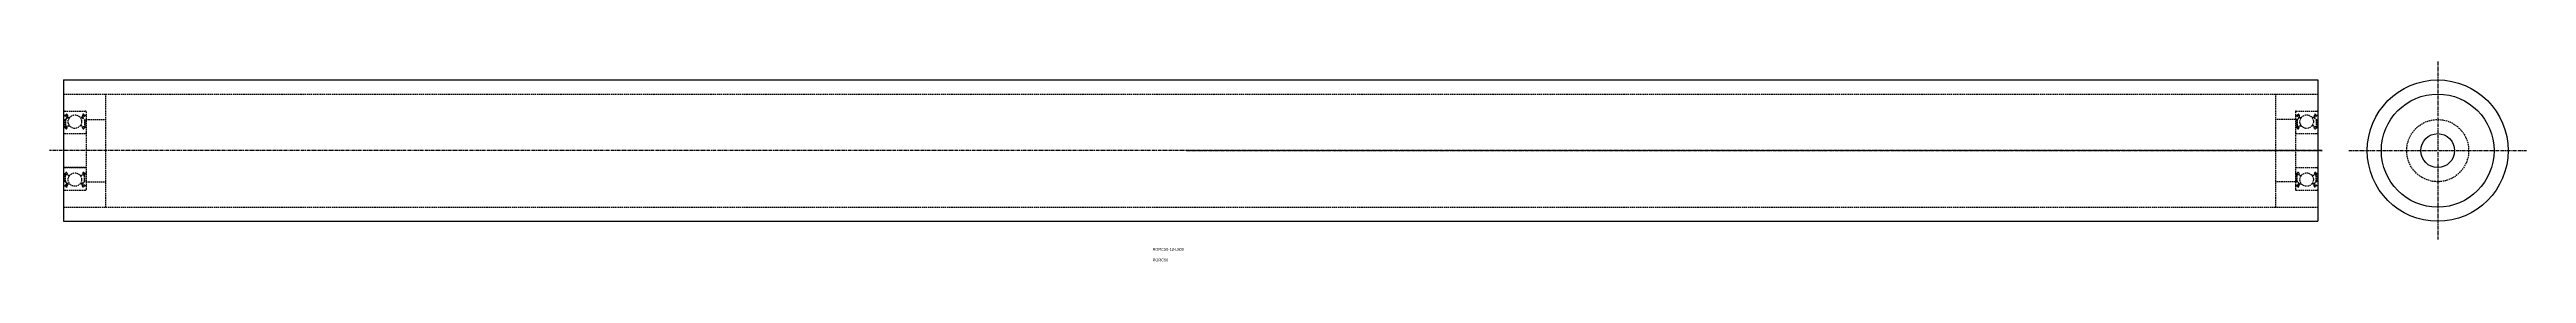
# Model space of a CAD drawing. Extents: x -360 to 519, y -21 to 50.
import ezdxf

# ---------------------------------------------------------------- set-up
doc = ezdxf.new("R2010")
doc.units = 0
doc.linetypes.add('CENTER', pattern=[2, 1.25, -0.25, 0.25, -0.25])
doc.linetypes.add('DASHED', pattern=[0.75, 0.5, -0.25])
doc.layers.get('0').update_dxf_attribs({"linetype": 'CONTINUOUS'})
doc.layers.add('CENTER', color=1, linetype='CENTER')

msp = doc.modelspace()

# ---------------------------------------------------------------- linework, layer by layer
at = {"color": 7, "linetype": 'CONTINUOUS'}
for p, q in [((-354.67, 43.55), (445.33, 43.55)), ((-354.67, 43.55), (-354.67, -6.45)), ((445.33, 43.55), (445.33, -6.45)), ((-354.67, -6.45), (445.33, -6.45))]:
    msp.add_line(p, q, dxfattribs=at)
at = {"color": 3, "linetype": 'DASHED'}
for p, q in [((-354.67, 38.55), (445.33, 38.55)), ((-339.67, -1.45), (-339.67, 38.55)), ((430.33, -1.45), (430.33, 38.55)), ((-354.67, 32.25), (-354.67, 4.85)), ((-354.57, 31), (-354.11, 31)), ((-354.47, 26.7), (-354.17, 26.7)), ((-354.37, 32.55), (-346.97, 32.55)), ((-353.49, 30.23), (-354.24, 29.48)), ((-354.24, 29.48), (-354.24, 27.1)), ((-354.17, 26.7), (-353.89, 26.37)), ((-354.11, 31), (-353.86, 31.3)), ((-353.93, 30.59), (-354.08, 30.72)), ((-353.29, 30.15), (-354.04, 29.4)), ((-354.04, 29.4), (-354.04, 27.1)), ((-353.59, 27.1), (-354.04, 27.1)), ((-354.04, 26.9), (-353.59, 26.9)), ((-353.96, 30.87), (-353.71, 31.17)), ((-353.8, 30.74), (-353.96, 30.87)), ((-353.93, 30.59), (-353.8, 30.74)), ((-353.59, 26.9), (-353.59, 27.1)), ((-353.53, 31.11), (-353.49, 30.23)), ((-353.49, 26.43), (-353.22, 27.17)), ((-353.33, 31.13), (-353.27, 30.39)), ((-353.29, 30.62), (-353.29, 30.15)), ((-353.17, 30.3), (-352.52, 30.3)), ((-353.03, 27.3), (-352.52, 27.3)), ((-348.17, 30.3), (-348.82, 30.3)), ((-348.31, 27.3), (-348.82, 27.3)), ((-347.85, 26.43), (-348.12, 27.17)), ((-348.01, 31.13), (-348.07, 30.39)), ((-348.05, 30.62), (-348.05, 30.15)), ((-348.05, 30.15), (-347.3, 29.4)), ((-347.81, 31.11), (-347.85, 30.23)), ((-347.85, 30.23), (-347.1, 29.48)), ((-347.75, 27.1), (-347.3, 27.1)), ((-347.75, 26.9), (-347.75, 27.1)), ((-347.3, 26.9), (-347.75, 26.9)), ((-347.38, 30.87), (-347.63, 31.17)), ((-347.54, 30.74), (-347.38, 30.87)), ((-347.41, 30.59), (-347.54, 30.74)), ((-347.23, 31), (-347.48, 31.3)), ((-347.17, 26.7), (-347.45, 26.37)), ((-347.41, 30.59), (-347.25, 30.72)), ((-347.3, 29.4), (-347.3, 27.1)), ((-346.77, 31), (-347.23, 31)), ((-346.87, 26.7), (-347.17, 26.7)), ((-347.1, 29.48), (-347.1, 27.1)), ((-346.67, 32.25), (-346.67, 4.85)), ((-346.67, 29.55), (-339.67, 29.55)), ((437.33, 29.55), (430.33, 29.55)), ((437.33, 32.25), (437.33, 4.85)), ((437.43, 31), (437.89, 31)), ((437.53, 26.7), (437.83, 26.7)), ((437.63, 32.55), (445.03, 32.55)), ((438.51, 30.23), (437.76, 29.48)), ((437.76, 29.48), (437.76, 27.1)), ((437.83, 26.7), (438.11, 26.37)), ((437.89, 31), (438.14, 31.3)), ((438.07, 30.59), (437.92, 30.72)), ((438.71, 30.15), (437.96, 29.4)), ((437.96, 29.4), (437.96, 27.1)), ((438.41, 27.1), (437.96, 27.1)), ((437.96, 26.9), (438.41, 26.9)), ((438.04, 30.87), (438.29, 31.17)), ((438.2, 30.74), (438.04, 30.87)), ((438.07, 30.59), (438.2, 30.74)), ((438.41, 26.9), (438.41, 27.1)), ((438.47, 31.11), (438.51, 30.23)), ((438.51, 26.43), (438.78, 27.17)), ((438.67, 31.13), (438.73, 30.39)), ((438.71, 30.62), (438.71, 30.15)), ((438.83, 30.3), (439.48, 30.3)), ((438.97, 27.3), (439.48, 27.3)), ((443.83, 30.3), (443.18, 30.3)), ((443.69, 27.3), (443.18, 27.3)), ((444.15, 26.43), (443.88, 27.17)), ((443.99, 31.13), (443.93, 30.39)), ((443.95, 30.62), (443.95, 30.15)), ((443.95, 30.15), (444.7, 29.4)), ((444.19, 31.11), (444.15, 30.23)), ((444.15, 30.23), (444.9, 29.48)), ((444.25, 27.1), (444.7, 27.1)), ((444.25, 26.9), (444.25, 27.1)), ((444.7, 26.9), (444.25, 26.9)), ((444.62, 30.87), (444.37, 31.17)), ((444.46, 30.74), (444.62, 30.87)), ((444.59, 30.59), (444.46, 30.74)), ((444.77, 31), (444.52, 31.3)), ((444.83, 26.7), (444.55, 26.37)), ((444.59, 30.59), (444.75, 30.72)), ((444.7, 29.4), (444.7, 27.1)), ((445.23, 31), (444.77, 31)), ((445.13, 26.7), (444.83, 26.7)), ((444.9, 29.48), (444.9, 27.1)), ((445.33, 32.25), (445.33, 4.85)), ((-354.37, 24.55), (-346.97, 24.55)), ((-353.74, 26.3), (-353.68, 26.3)), ((-347.6, 26.3), (-347.66, 26.3)), ((437.63, 24.55), (445.03, 24.55)), ((438.26, 26.3), (438.32, 26.3)), ((444.4, 26.3), (444.34, 26.3)), ((-346.67, 12.55), (-354.67, 12.55)), ((-354.47, 10.4), (-354.17, 10.4)), ((-354.37, 12.55), (-346.97, 12.55)), ((-354.24, 7.62), (-354.24, 10)), ((-354.17, 10.4), (-353.89, 10.73)), ((-354.04, 10.2), (-353.59, 10.2)), ((-354.04, 7.7), (-354.04, 10)), ((-353.59, 10), (-354.04, 10)), ((-353.74, 10.8), (-353.68, 10.8)), ((-353.59, 10.2), (-353.59, 10)), ((-353.49, 10.67), (-353.22, 9.93)), ((-353.03, 9.8), (-352.52, 9.8)), ((-352.9, 9.8), (-352.9, 9.8)), ((-352.78, 9.8), (-352.78, 9.8)), ((-348.31, 9.8), (-348.82, 9.8)), ((-347.85, 10.67), (-348.12, 9.93)), ((-347.75, 10.2), (-347.75, 10)), ((-347.3, 10.2), (-347.75, 10.2)), ((-347.75, 10), (-347.3, 10)), ((-347.6, 10.8), (-347.66, 10.8)), ((-347.17, 10.4), (-347.45, 10.73)), ((-347.3, 7.7), (-347.3, 10)), ((-346.87, 10.4), (-347.17, 10.4)), ((-347.1, 7.62), (-347.1, 10)), ((437.53, 10.4), (437.83, 10.4)), ((437.63, 12.55), (445.03, 12.55)), ((437.76, 7.62), (437.76, 10)), ((437.83, 10.4), (438.11, 10.73)), ((437.96, 10.2), (438.41, 10.2)), ((437.96, 7.7), (437.96, 10)), ((438.41, 10), (437.96, 10)), ((438.26, 10.8), (438.32, 10.8)), ((438.41, 10.2), (438.41, 10)), ((438.51, 10.67), (438.78, 9.93)), ((438.97, 9.8), (439.48, 9.8)), ((439.1, 9.8), (439.1, 9.8)), ((439.22, 9.8), (439.22, 9.8)), ((443.69, 9.8), (443.18, 9.8)), ((444.15, 10.67), (443.88, 9.93)), ((444.25, 10.2), (444.25, 10)), ((444.7, 10.2), (444.25, 10.2)), ((444.25, 10), (444.7, 10)), ((444.4, 10.8), (444.34, 10.8)), ((444.83, 10.4), (444.55, 10.73)), ((444.7, 7.7), (444.7, 10)), ((445.13, 10.4), (444.83, 10.4)), ((444.9, 7.62), (444.9, 10)), ((-354.57, 6.1), (-354.11, 6.1)), ((-354.37, 4.55), (-346.97, 4.55)), ((-353.49, 6.87), (-354.24, 7.62)), ((-354.11, 6.1), (-353.86, 5.8)), ((-353.93, 6.51), (-354.08, 6.38)), ((-353.29, 6.95), (-354.04, 7.7)), ((-353.8, 6.36), (-353.96, 6.23)), ((-353.96, 6.23), (-353.71, 5.93)), ((-353.93, 6.51), (-353.8, 6.36)), ((-353.53, 5.99), (-353.49, 6.87)), ((-353.33, 5.97), (-353.27, 6.71)), ((-353.29, 6.48), (-353.29, 6.95)), ((-353.17, 6.8), (-352.52, 6.8)), ((-348.17, 6.8), (-348.82, 6.8)), ((-348.01, 5.97), (-348.07, 6.71)), ((-348.05, 6.95), (-347.3, 7.7)), ((-348.05, 6.48), (-348.05, 6.95)), ((-347.85, 6.87), (-347.1, 7.62)), ((-347.81, 5.99), (-347.85, 6.87)), ((-347.38, 6.23), (-347.63, 5.93)), ((-347.41, 6.51), (-347.54, 6.36)), ((-347.54, 6.36), (-347.38, 6.23)), ((-347.23, 6.1), (-347.48, 5.8)), ((-347.41, 6.51), (-347.25, 6.38)), ((-346.77, 6.1), (-347.23, 6.1)), ((-346.67, 7.55), (-339.67, 7.55)), ((437.33, 7.55), (430.33, 7.55)), ((437.43, 6.1), (437.89, 6.1)), ((437.63, 4.55), (445.03, 4.55)), ((438.51, 6.87), (437.76, 7.62)), ((437.89, 6.1), (438.14, 5.8)), ((438.07, 6.51), (437.92, 6.38)), ((438.71, 6.95), (437.96, 7.7)), ((438.2, 6.36), (438.04, 6.23)), ((438.04, 6.23), (438.29, 5.93)), ((438.07, 6.51), (438.2, 6.36)), ((438.47, 5.99), (438.51, 6.87)), ((438.67, 5.97), (438.73, 6.71)), ((438.71, 6.48), (438.71, 6.95)), ((438.83, 6.8), (439.48, 6.8)), ((443.83, 6.8), (443.18, 6.8)), ((443.99, 5.97), (443.93, 6.71)), ((443.95, 6.95), (444.7, 7.7)), ((443.95, 6.48), (443.95, 6.95)), ((444.15, 6.87), (444.9, 7.62)), ((444.19, 5.99), (444.15, 6.87)), ((444.62, 6.23), (444.37, 5.93)), ((444.59, 6.51), (444.46, 6.36)), ((444.46, 6.36), (444.62, 6.23)), ((444.77, 6.1), (444.52, 5.8)), ((444.59, 6.51), (444.75, 6.38)), ((445.23, 6.1), (444.77, 6.1)), ((-354.67, -1.45), (445.33, -1.45))]:
    msp.add_line(p, q, dxfattribs=at)
at = {"color": 7, "linetype": 'CONTINUOUS'}
for radius in [25, 20, 6]:
    msp.add_circle((487.83, 18.55), radius, dxfattribs=at)
at = {"color": 3, "linetype": 'DASHED'}
for centre, radius in [((-350.67, 28.8), 2.38), ((441.33, 28.8), 2.38), ((487.83, 18.55), 11), ((-350.67, 8.3), 2.38), ((441.33, 8.3), 2.38)]:
    msp.add_circle(centre, radius, dxfattribs=at)
for centre, radius, start, end in [((-354.37, 32.25), 0.3, 90, 180), ((-354.57, 31.1), 0.1, 180, 270), ((-354.47, 26.5), 0.2, 90, 180), ((-354.04, 27.1), 0.2, 180, 270), ((-353.96, 30.87), 0.2, 140.00197, 230.08631), ((-353.74, 26.5), 0.2, 219.9952, 270), ((-353.63, 31.1), 0.3, 4.99676, 140.00197), ((-353.63, 31.1), 0.1, 2.81979, 140.00215), ((-353.68, 26.5), 0.2, 270, 339.99165), ((-353.17, 30.4), 0.1, 184.99676, 269.99912), ((-353.03, 27.1), 0.2, 90, 159.99165), ((-348.31, 27.1), 0.2, 20.00835, 90), ((-348.17, 30.4), 0.1, 270.00088, 355.00324), ((-347.71, 31.1), 0.3, 39.99803, 175.00324), ((-347.66, 26.5), 0.2, 200.00835, 270), ((-347.71, 31.1), 0.1, 39.99785, 177.18021), ((-347.6, 26.5), 0.2, 270, 320.0048), ((-347.3, 27.1), 0.2, 270, 0), ((-347.38, 30.87), 0.2, 309.91369, 39.99803), ((-346.97, 32.25), 0.3, 0, 90), ((-346.87, 26.5), 0.2, 0, 90), ((-346.77, 31.1), 0.1, 270, 0), ((437.63, 32.25), 0.3, 90, 180), ((437.43, 31.1), 0.1, 180, 270), ((437.53, 26.5), 0.2, 90, 180), ((437.96, 27.1), 0.2, 180, 270), ((438.04, 30.87), 0.2, 140.00197, 230.08631), ((438.26, 26.5), 0.2, 219.9952, 270), ((438.37, 31.1), 0.3, 4.99676, 140.00197), ((438.37, 31.1), 0.1, 2.81979, 140.00215), ((438.32, 26.5), 0.2, 270, 339.99165), ((438.83, 30.4), 0.1, 184.99676, 269.99912), ((438.97, 27.1), 0.2, 90, 159.99165), ((443.69, 27.1), 0.2, 20.00835, 90), ((443.83, 30.4), 0.1, 270.00088, 355.00324), ((444.29, 31.1), 0.3, 39.99803, 175.00324), ((444.34, 26.5), 0.2, 200.00835, 270), ((444.29, 31.1), 0.1, 39.99785, 177.18021), ((444.4, 26.5), 0.2, 270, 320.0048), ((444.7, 27.1), 0.2, 270, 0), ((444.62, 30.87), 0.2, 309.91369, 39.99803), ((445.03, 32.25), 0.3, 0, 90), ((445.13, 26.5), 0.2, 0, 90), ((445.23, 31.1), 0.1, 270, 0), ((-354.37, 24.85), 0.3, 180, 270), ((-346.97, 24.85), 0.3, 270, 0), ((437.63, 24.85), 0.3, 180, 270), ((445.03, 24.85), 0.3, 270, 0), ((-354.37, 12.25), 0.3, 90, 180), ((-354.47, 10.6), 0.2, 180, 270), ((-354.04, 10), 0.2, 90, 180), ((-353.74, 10.6), 0.2, 90, 140.0048), ((-353.68, 10.6), 0.2, 20.00835, 90), ((-353.03, 10), 0.2, 200.00835, 270), ((-348.31, 10), 0.2, 270, 339.99165), ((-347.66, 10.6), 0.2, 90, 159.99165), ((-347.6, 10.6), 0.2, 39.9952, 90), ((-347.3, 10), 0.2, 0, 90), ((-346.97, 12.25), 0.3, 0, 90), ((-346.87, 10.6), 0.2, 270, 0), ((437.63, 12.25), 0.3, 90, 180), ((437.53, 10.6), 0.2, 180, 270), ((437.96, 10), 0.2, 90, 180), ((438.26, 10.6), 0.2, 90, 140.0048), ((438.32, 10.6), 0.2, 20.00835, 90), ((438.97, 10), 0.2, 200.00835, 270), ((443.69, 10), 0.2, 270, 339.99165), ((444.34, 10.6), 0.2, 90, 159.99165), ((444.4, 10.6), 0.2, 39.9952, 90), ((444.7, 10), 0.2, 0, 90), ((445.03, 12.25), 0.3, 0, 90), ((445.13, 10.6), 0.2, 270, 0), ((-354.57, 6), 0.1, 90, 180), ((-354.37, 4.85), 0.3, 180, 270), ((-353.96, 6.23), 0.2, 129.91369, 219.99803), ((-353.63, 5.99), 0.3, 219.99803, 355.00324), ((-353.63, 5.99), 0.1, 219.99785, 357.18021), ((-353.17, 6.7), 0.1, 90.00088, 175.00324), ((-348.17, 6.7), 0.1, 4.99676, 89.99912), ((-347.71, 5.99), 0.3, 184.99676, 320.00197), ((-347.71, 5.99), 0.1, 182.81979, 320.00215), ((-347.38, 6.23), 0.2, 320.00197, 50.08631), ((-346.97, 4.85), 0.3, 270, 0), ((-346.77, 6), 0.1, 0, 90), ((437.43, 6), 0.1, 90, 180), ((437.63, 4.85), 0.3, 180, 270), ((438.04, 6.23), 0.2, 129.91369, 219.99803), ((438.37, 5.99), 0.3, 219.99803, 355.00324), ((438.37, 5.99), 0.1, 219.99785, 357.18021), ((438.83, 6.7), 0.1, 90.00088, 175.00324), ((443.83, 6.7), 0.1, 4.99676, 89.99912), ((444.29, 5.99), 0.3, 184.99676, 320.00197), ((444.29, 5.99), 0.1, 182.81979, 320.00215), ((444.62, 6.23), 0.2, 320.00197, 50.08631), ((445.03, 4.85), 0.3, 270, 0), ((445.23, 6), 0.1, 0, 90)]:
    msp.add_arc(centre, radius, start, end, dxfattribs=at)
at = {"layer": 'CENTER', "color": 1, "linetype": 'CENTER'}
for p, q in [((487.83, 50.05), (487.83, -12.95)), ((446.83, 18.55), (-359.67, 18.55)), ((43.83, 18.55), (446.83, 18.55)), ((456.33, 18.55), (519.33, 18.55))]:
    msp.add_line(p, q, dxfattribs=at)

# ---------------------------------------------------------------- texts
at = {"color": 7, "linetype": 'CONTINUOUS'}
for s, p in [('RORC50-12-L800', (31.75, -16.88)), ('RORC50', (31.75, -20.63))]:
    msp.add_text(s, height=1, dxfattribs=at).set_placement(p)

doc.saveas('drawing.dxf')
